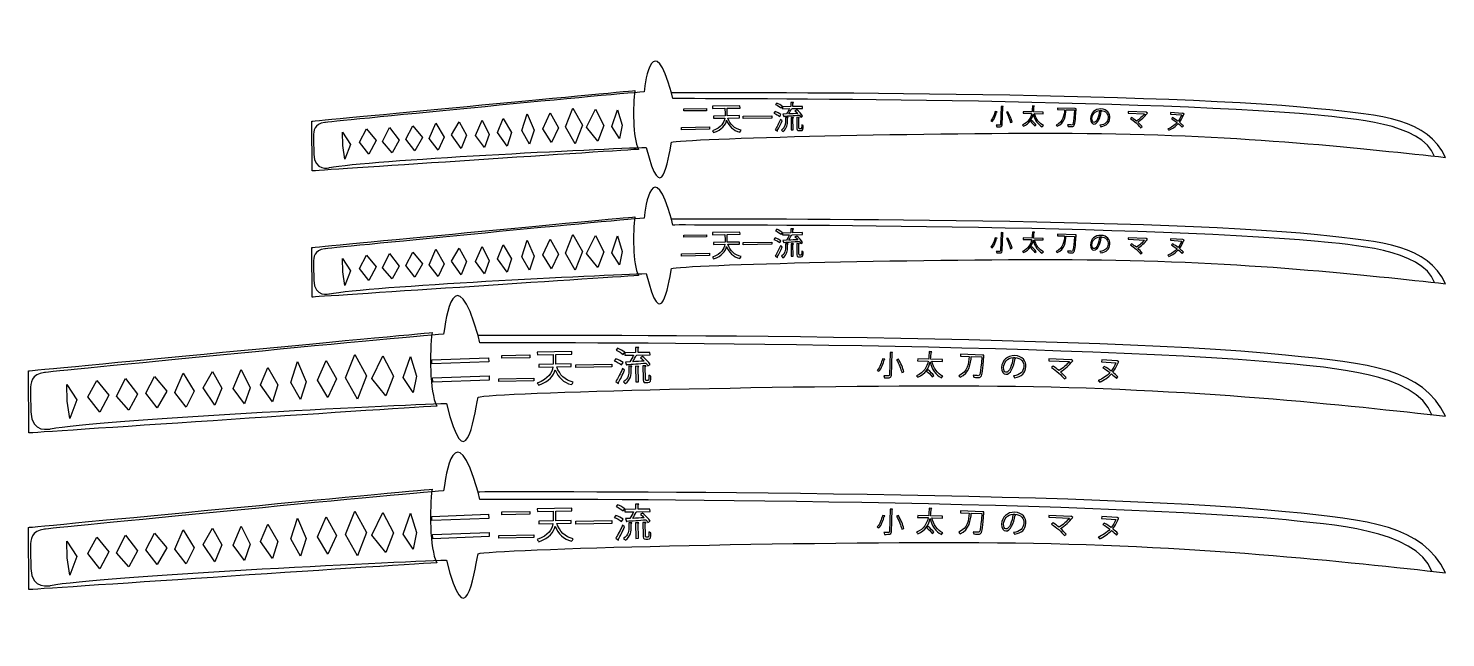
# Model space of a CAD drawing. Extents: x -259 to 741, y -88 to 342.
import ezdxf

# ---------------------------------------------------------------- set-up
doc = ezdxf.new("R2010")
doc.units = 0
doc.header["$MEASUREMENT"] = 0
doc.layers.add('LAYER_1', color=7, linetype='CONTINUOUS')

# ---------------------------------------------------------------- blocks, each defined once
blk = doc.blocks.new('BLOCK_3')
at = {"layer": 'LAYER_1', "color": 5}
for points in [[(203.9, 196.3), (219.8, 196.6), (219.8, 195.1), (203.9, 194.8), (203.9, 196.3)], [(245.6, 191.1), (265.9, 191.5), (265.9, 189.9), (245.7, 189.5), (245.6, 191.1)], [(202.2, 183.2), (221.9, 183.5), (221.9, 182), (202.2, 181.6), (202.2, 183.2)]]:
    blk.add_lwpolyline(points, dxfattribs=at)
for points, knots in [([(269.3, 200.5), (270.7, 199.9), (272.4, 198.9), (273.3, 198.1), (273.3, 198.1), (272.4, 196.9), (272.4, 196.9), (271.6, 197.7), (269.9, 198.8), (268.4, 199.4), (268.4, 199.4), (269.3, 200.5), (269.3, 200.5)], [0, 0, 0, 0, 1, 1, 1, 2, 2, 2, 3, 3, 3, 4, 4, 4, 4]), ([(273.7, 192.6), (273.7, 192.6), (276.3, 192.7), (276.3, 192.7), (276.9, 193.8), (277.7, 195.3), (278.2, 196.5), (278.2, 196.5), (273.4, 196.5), (273.4, 196.5), (273.4, 196.5), (273.4, 197.8), (273.4, 197.8), (273.4, 197.8), (279.4, 197.9), (279.4, 197.9), (279.4, 197.9), (279.3, 200.8), (279.3, 200.8), (279.3, 200.8), (281.2, 200.8), (281.2, 200.8), (281.2, 200.6), (281.1, 200.5), (280.8, 200.5), (280.8, 200.5), (280.8, 197.9), (280.8, 197.9), (280.8, 197.9), (287.6, 198.1), (287.6, 198.1), (287.6, 198.1), (287.6, 196.7), (287.6, 196.7), (287.6, 196.7), (280.2, 196.6), (280.2, 196.6), (280.1, 196.4), (280, 196.4), (279.7, 196.4), (279.2, 195.3), (278.5, 193.9), (277.8, 192.8), (279.8, 192.9), (282.1, 193), (284.3, 193.1), (283.6, 193.8), (282.9, 194.5), (282.2, 195.1), (282.2, 195.1), (283.4, 195.7), (283.4, 195.7), (285, 194.4), (286.8, 192.5), (287.6, 191.2), (287.6, 191.2), (286.4, 190.5), (286.4, 190.5), (286.2, 190.9), (285.8, 191.4), (285.3, 192), (281.4, 191.7), (277.2, 191.4), (274.6, 191.2), (274.6, 191.1), (274.5, 191), (274.3, 190.9), (274.3, 190.9), (273.7, 192.6), (273.7, 192.6)], [0, 0, 0, 0, 1, 1, 1, 2, 2, 2, 3, 3, 3, 4, 4, 4, 5, 5, 5, 6, 6, 6, 7, 7, 7, 8, 8, 8, 9, 9, 9, 10, 10, 10, 11, 11, 11, 12, 12, 12, 13, 13, 13, 14, 14, 14, 15, 15, 15, 16, 16, 16, 17, 17, 17, 18, 18, 18, 19, 19, 19, 20, 20, 20, 21, 21, 21, 22, 22, 22, 23, 23, 23, 23]), ([(243, 190), (243, 190), (234.9, 189.9), (234.9, 189.9), (236.5, 185.4), (239.4, 182.3), (244.3, 181.2), (243.9, 180.9), (243.5, 180.3), (243.3, 179.8), (238.6, 181.1), (235.7, 183.9), (234, 188.3), (233.2, 185), (230.8, 181.8), (224.8, 179.5), (224.6, 179.9), (224.2, 180.5), (223.9, 180.8), (230.3, 183.2), (232.2, 186.5), (232.7, 189.9), (232.7, 189.9), (224.8, 189.7), (224.8, 189.7), (224.8, 189.7), (224.8, 191.2), (224.8, 191.2), (224.8, 191.2), (232.9, 191.4), (232.9, 191.4), (232.9, 191.8), (232.9, 192.3), (232.9, 192.7), (232.9, 192.7), (232.8, 196.8), (232.8, 196.8), (232.8, 196.8), (224, 196.6), (224, 196.6), (224, 196.6), (224, 198.1), (224, 198.1), (224, 198.1), (243.4, 198.5), (243.4, 198.5), (243.4, 198.5), (243.5, 197), (243.5, 197), (243.5, 197), (234.4, 196.8), (234.4, 196.8), (234.4, 196.8), (234.4, 192.8), (234.4, 192.8), (234.4, 192.3), (234.4, 191.9), (234.4, 191.4), (234.4, 191.4), (243, 191.5), (243, 191.5), (243, 191.5), (243, 190), (243, 190)], [0, 0, 0, 0, 1, 1, 1, 2, 2, 2, 3, 3, 3, 4, 4, 4, 5, 5, 5, 6, 6, 6, 7, 7, 7, 8, 8, 8, 9, 9, 9, 10, 10, 10, 11, 11, 11, 12, 12, 12, 13, 13, 13, 14, 14, 14, 15, 15, 15, 16, 16, 16, 17, 17, 17, 18, 18, 18, 19, 19, 19, 20, 20, 20, 21, 21, 21, 21]), ([(268.2, 194.5), (269.6, 194), (271.4, 193), (272.3, 192.3), (272.3, 192.3), (271.5, 191.1), (271.5, 191.1), (270.6, 191.8), (268.8, 192.8), (267.4, 193.3), (267.4, 193.3), (268.2, 194.5), (268.2, 194.5)], [0, 0, 0, 0, 1, 1, 1, 2, 2, 2, 3, 3, 3, 4, 4, 4, 4]), ([(276.9, 188), (277, 185.5), (276.7, 182.6), (273.7, 180.4), (273.5, 180.8), (273, 181.2), (272.6, 181.4), (275.4, 183.3), (275.6, 185.9), (275.6, 188), (275.6, 188), (275.5, 190.3), (275.5, 190.3), (275.5, 190.3), (277.3, 190.2), (277.3, 190.2), (277.3, 190.1), (277.2, 190), (276.9, 189.9), (276.9, 189.9), (276.9, 188), (276.9, 188)], [0, 0, 0, 0, 1, 1, 1, 2, 2, 2, 3, 3, 3, 4, 4, 4, 5, 5, 5, 6, 6, 6, 7, 7, 7, 7]), ([(279.6, 181.4), (279.6, 181.4), (279.5, 190.3), (279.5, 190.3), (279.5, 190.3), (281.2, 190.2), (281.2, 190.2), (281.2, 190), (281.1, 189.9), (280.8, 189.9), (280.8, 189.9), (281, 181.5), (281, 181.5), (281, 181.5), (279.6, 181.4), (279.6, 181.4)], [0, 0, 0, 0, 1, 1, 1, 2, 2, 2, 3, 3, 3, 4, 4, 4, 5, 5, 5, 5]), ([(285, 183.1), (285, 182.3), (285, 182.2), (285.5, 182.2), (285.5, 182.2), (286.2, 182.2), (286.2, 182.2), (286.8, 182.2), (286.9, 182.4), (286.9, 182.9), (287, 183.3), (287, 184.1), (287, 185.2), (287.3, 184.9), (287.7, 184.7), (288.1, 184.6), (288, 182.1), (288, 181), (286.3, 181), (286.3, 181), (285.2, 181), (285.2, 181), (283.6, 180.9), (283.6, 182), (283.6, 183.2), (283.6, 183.2), (283.5, 190.5), (283.5, 190.5), (283.5, 190.5), (285.3, 190.4), (285.3, 190.4), (285.3, 190.2), (285.2, 190.1), (284.9, 190.1), (284.9, 190.1), (285, 183.1), (285, 183.1)], [0, 0, 0, 0, 1, 1, 1, 2, 2, 2, 3, 3, 3, 4, 4, 4, 5, 5, 5, 6, 6, 6, 7, 7, 7, 8, 8, 8, 9, 9, 9, 10, 10, 10, 11, 11, 11, 12, 12, 12, 12]), ([(268.2, 181.6), (269.4, 183.3), (270.9, 186.3), (272.1, 188.9), (272.1, 188.9), (273.2, 188), (273.2, 188), (272.2, 185.6), (270.8, 182.8), (269.7, 181.1), (269.8, 181), (269.8, 180.9), (269.8, 180.8), (269.8, 180.7), (269.8, 180.6), (269.8, 180.5), (269.8, 180.5), (268.2, 181.6), (268.2, 181.6)], [0, 0, 0, 0, 1, 1, 1, 2, 2, 2, 3, 3, 3, 4, 4, 4, 5, 5, 5, 6, 6, 6, 6])]:
    blk.add_open_spline(points, degree=3, knots=knots, dxfattribs=at)
blk = doc.blocks.new('BLOCK_4')
at = {"layer": 'LAYER_1', "color": 5}
for points, knots in [([(424.8, 194.2), (424.8, 194), (424.6, 194), (424.4, 194), (423.9, 191.9), (422.9, 189.1), (421.4, 187.3), (421.1, 187.5), (420.7, 187.8), (420.4, 187.9), (421.9, 189.6), (422.9, 192.3), (423.4, 194.5), (423.4, 194.5), (424.8, 194.2), (424.8, 194.2)], [0, 0, 0, 0, 1, 1, 1, 2, 2, 2, 3, 3, 3, 4, 4, 4, 5, 5, 5, 5]), ([(427.7, 198.1), (427.7, 198.1), (429.1, 198), (429.1, 198), (429.1, 197.9), (429, 197.8), (428.8, 197.8), (428.8, 197.8), (428.4, 185.2), (428.4, 185.2), (428.4, 184.4), (428.1, 184), (427.6, 183.9), (427, 183.7), (426, 183.7), (424.6, 183.8), (424.5, 184.1), (424.3, 184.6), (424.1, 184.9), (424.9, 184.9), (425.5, 184.8), (426, 184.8), (427.1, 184.8), (427.3, 184.8), (427.3, 185.2), (427.3, 185.2), (427.7, 198.1), (427.7, 198.1)], [0, 0, 0, 0, 1, 1, 1, 2, 2, 2, 3, 3, 3, 4, 4, 4, 5, 5, 5, 6, 6, 6, 7, 7, 7, 8, 8, 8, 9, 9, 9, 9]), ([(434.3, 186.7), (433.9, 188.6), (432.7, 191.6), (431.4, 193.9), (431.4, 193.9), (432.4, 194.3), (432.4, 194.3), (433.8, 192), (435.1, 189), (435.4, 187.1), (435.4, 187.1), (434.3, 186.7), (434.3, 186.7)], [0, 0, 0, 0, 1, 1, 1, 2, 2, 2, 3, 3, 3, 4, 4, 4, 4]), ([(457.3, 193), (457.3, 193), (451.3, 193.1), (451.3, 193.1), (452.3, 189.2), (454.3, 186.1), (457.5, 184.6), (457.2, 184.4), (456.9, 184), (456.7, 183.7), (453.4, 185.3), (451.4, 188.6), (450.3, 192.7), (449.5, 189.4), (447.8, 185.9), (443.4, 184), (443.3, 184.3), (442.9, 184.7), (442.7, 184.9), (446.9, 186.6), (448.6, 189.9), (449.2, 193.2), (449.2, 193.2), (443.2, 193.3), (443.2, 193.3), (443.2, 193.3), (443.3, 194.4), (443.3, 194.4), (443.3, 194.4), (449.4, 194.2), (449.4, 194.2), (449.7, 195.8), (449.7, 197.3), (449.7, 198.5), (449.7, 198.5), (451.2, 198.4), (451.2, 198.4), (451.2, 198.3), (451.1, 198.2), (450.9, 198.1), (450.8, 197), (450.8, 195.7), (450.5, 194.2), (450.5, 194.2), (457.3, 194), (457.3, 194), (457.3, 194), (457.3, 193), (457.3, 193)], [0, 0, 0, 0, 1, 1, 1, 2, 2, 2, 3, 3, 3, 4, 4, 4, 5, 5, 5, 6, 6, 6, 7, 7, 7, 8, 8, 8, 9, 9, 9, 10, 10, 10, 11, 11, 11, 12, 12, 12, 13, 13, 13, 14, 14, 14, 15, 15, 15, 16, 16, 16, 16]), ([(480, 196.6), (480, 196.6), (480.6, 196.5), (480.6, 196.5), (480.6, 196.4), (480.6, 196.2), (480.6, 196.1), (480.1, 188), (479.7, 185.3), (479, 184.5), (478.5, 183.9), (478, 183.8), (476.8, 183.9), (476.2, 183.9), (475.6, 183.9), (474.9, 184), (474.9, 184.3), (474.8, 184.8), (474.6, 185.1), (475.8, 185), (476.9, 184.9), (477.4, 184.9), (478.4, 184.9), (478.8, 185.6), (479.5, 195.5), (479.5, 195.5), (473.5, 195.7), (473.5, 195.7), (473.2, 191.8), (472.6, 186.4), (467.2, 184), (467, 184.3), (466.7, 184.7), (466.4, 184.9), (471.5, 187), (472.1, 191.9), (472.4, 195.8), (472.4, 195.8), (467.4, 195.9), (467.4, 195.9), (467.4, 195.9), (467.5, 197), (467.5, 197), (467.5, 197), (479.8, 196.5), (479.8, 196.5), (479.8, 196.5), (480, 196.6), (480, 196.6)], [0, 0, 0, 0, 1, 1, 1, 2, 2, 2, 3, 3, 3, 4, 4, 4, 5, 5, 5, 6, 6, 6, 7, 7, 7, 8, 8, 8, 9, 9, 9, 10, 10, 10, 11, 11, 11, 12, 12, 12, 13, 13, 13, 14, 14, 14, 15, 15, 15, 16, 16, 16, 16]), ([(498.7, 194.9), (498.6, 194.7), (498.5, 194.6), (498.3, 194.6), (497.5, 189.8), (495.6, 185.6), (493, 185.7), (491.7, 185.7), (490.6, 187.1), (490.7, 189.6), (490.8, 193.4), (493.9, 196.4), (498.1, 196.2), (502.6, 196), (504.5, 193.1), (504.3, 190), (504.2, 186.2), (501.9, 184.5), (498, 183.8), (497.9, 184.1), (497.7, 184.5), (497.4, 184.8), (501.1, 185.3), (503, 187), (503.2, 190), (503.3, 192.6), (501.7, 195), (498, 195.2), (497.9, 195.2), (497.7, 195.2), (497.6, 195.2), (497.6, 195.2), (498.7, 194.9), (498.7, 194.9)], [0, 0, 0, 0, 1, 1, 1, 2, 2, 2, 3, 3, 3, 4, 4, 4, 5, 5, 5, 6, 6, 6, 7, 7, 7, 8, 8, 8, 9, 9, 9, 10, 10, 10, 11, 11, 11, 11]), ([(497.2, 195.1), (494, 194.9), (491.9, 192.4), (491.7, 189.6), (491.7, 187.9), (492.3, 186.8), (493.1, 186.8), (495, 186.7), (496.6, 190.8), (497.2, 195.1)], [0, 0, 0, 0, 1, 1, 1, 2, 2, 2, 3, 3, 3, 3]), ([(530.9, 193.3), (530.8, 193.2), (530.7, 193.1), (530.6, 193.1), (529, 190.9), (526.5, 188.7), (524, 187.1), (525.1, 186), (526.3, 184.8), (527.1, 183.8), (527.1, 183.8), (526.1, 183.1), (526.1, 183.1), (524.5, 185.1), (521.5, 187.8), (518.9, 189.5), (518.9, 189.5), (519.7, 190.3), (519.7, 190.3), (520.8, 189.6), (522, 188.7), (523.1, 187.8), (525.3, 189.2), (527.6, 191.1), (528.9, 192.9), (528.9, 192.9), (517.3, 193.4), (517.3, 193.4), (517.3, 193.4), (517.4, 194.5), (517.4, 194.5), (517.4, 194.5), (529.8, 193.9), (529.8, 193.9), (529.8, 193.9), (530, 194), (530, 194), (530, 194), (530.9, 193.3), (530.9, 193.3)], [0, 0, 0, 0, 1, 1, 1, 2, 2, 2, 3, 3, 3, 4, 4, 4, 5, 5, 5, 6, 6, 6, 7, 7, 7, 8, 8, 8, 9, 9, 9, 10, 10, 10, 11, 11, 11, 12, 12, 12, 13, 13, 13, 13]), ([(547.1, 193.8), (547.1, 193.8), (555.7, 193.2), (555.7, 193.2), (555.7, 193.2), (555.9, 193.3), (555.9, 193.3), (555.9, 193.3), (556.8, 192.8), (556.8, 192.8), (556.8, 192.7), (556.7, 192.6), (556.6, 192.6), (555.8, 190.5), (554.7, 188.5), (553.4, 186.9), (554.6, 186), (555.6, 185.1), (556.3, 184.3), (556.3, 184.3), (555.5, 183.4), (555.5, 183.4), (554.7, 184.2), (553.8, 185.1), (552.6, 186), (550.8, 183.9), (548.5, 182.3), (546, 181.3), (545.8, 181.6), (545.5, 181.9), (545.3, 182.2), (547.7, 183.1), (550, 184.7), (551.8, 186.7), (550.5, 187.6), (549.2, 188.6), (547.8, 189.4), (547.8, 189.4), (548.6, 190.2), (548.6, 190.2), (549.9, 189.4), (551.3, 188.5), (552.5, 187.6), (553.5, 188.9), (554.4, 190.4), (555.1, 192.2), (555.1, 192.2), (547.1, 192.7), (547.1, 192.7), (547.1, 192.7), (547.1, 193.8), (547.1, 193.8)], [0, 0, 0, 0, 1, 1, 1, 2, 2, 2, 3, 3, 3, 4, 4, 4, 5, 5, 5, 6, 6, 6, 7, 7, 7, 8, 8, 8, 9, 9, 9, 10, 10, 10, 11, 11, 11, 12, 12, 12, 13, 13, 13, 14, 14, 14, 15, 15, 15, 16, 16, 16, 17, 17, 17, 17]), ([(451.4, 184.2), (450.8, 185.1), (449.4, 186.5), (448.3, 187.6), (448.3, 187.6), (449.2, 188.2), (449.2, 188.2), (450.3, 187.2), (451.7, 185.8), (452.4, 184.9), (452.4, 184.9), (451.4, 184.2), (451.4, 184.2)], [0, 0, 0, 0, 1, 1, 1, 2, 2, 2, 3, 3, 3, 4, 4, 4, 4])]:
    blk.add_open_spline(points, degree=3, knots=knots, dxfattribs=at)
blk = doc.blocks.new('BLOCK_5')
at = {"layer": 'LAYER_1', "color": 5}
for points in [[(203.9, 285.5), (219.8, 285.8), (219.8, 284.2), (203.9, 284), (203.9, 285.5)], [(245.6, 280.3), (265.9, 280.6), (265.9, 279), (245.7, 278.7), (245.6, 280.3)], [(202.2, 272.3), (221.9, 272.7), (221.9, 271.1), (202.2, 270.8), (202.2, 272.3)]]:
    blk.add_lwpolyline(points, dxfattribs=at)
for points, knots in [([(243, 279.2), (243, 279.2), (234.9, 279), (234.9, 279), (236.5, 274.5), (239.4, 271.5), (244.3, 270.4), (243.9, 270), (243.5, 269.4), (243.3, 269), (238.6, 270.2), (235.7, 273.1), (234, 277.4), (233.2, 274.1), (230.8, 270.9), (224.8, 268.7), (224.6, 269), (224.2, 269.6), (223.9, 269.9), (230.3, 272.3), (232.2, 275.7), (232.7, 279), (232.7, 279), (224.8, 278.9), (224.8, 278.9), (224.8, 278.9), (224.8, 280.4), (224.8, 280.4), (224.8, 280.4), (232.9, 280.5), (232.9, 280.5), (232.9, 281), (232.9, 281.4), (232.9, 281.9), (232.9, 281.9), (232.8, 285.9), (232.8, 285.9), (232.8, 285.9), (224, 285.8), (224, 285.8), (224, 285.8), (224, 287.3), (224, 287.3), (224, 287.3), (243.4, 287.6), (243.4, 287.6), (243.4, 287.6), (243.5, 286.1), (243.5, 286.1), (243.5, 286.1), (234.4, 285.9), (234.4, 285.9), (234.4, 285.9), (234.4, 281.9), (234.4, 281.9), (234.4, 281.5), (234.4, 281), (234.4, 280.5), (234.4, 280.5), (243, 280.7), (243, 280.7), (243, 280.7), (243, 279.2), (243, 279.2)], [0, 0, 0, 0, 1, 1, 1, 2, 2, 2, 3, 3, 3, 4, 4, 4, 5, 5, 5, 6, 6, 6, 7, 7, 7, 8, 8, 8, 9, 9, 9, 10, 10, 10, 11, 11, 11, 12, 12, 12, 13, 13, 13, 14, 14, 14, 15, 15, 15, 16, 16, 16, 17, 17, 17, 18, 18, 18, 19, 19, 19, 20, 20, 20, 21, 21, 21, 21]), ([(268.2, 283.6), (269.6, 283.1), (271.4, 282.2), (272.3, 281.4), (272.3, 281.4), (271.5, 280.2), (271.5, 280.2), (270.6, 280.9), (268.8, 281.9), (267.4, 282.5), (267.4, 282.5), (268.2, 283.6), (268.2, 283.6)], [0, 0, 0, 0, 1, 1, 1, 2, 2, 2, 3, 3, 3, 4, 4, 4, 4]), ([(269.3, 289.6), (270.7, 289), (272.4, 288.1), (273.3, 287.3), (273.3, 287.3), (272.4, 286.1), (272.4, 286.1), (271.6, 286.9), (269.9, 287.9), (268.4, 288.5), (268.4, 288.5), (269.3, 289.6), (269.3, 289.6)], [0, 0, 0, 0, 1, 1, 1, 2, 2, 2, 3, 3, 3, 4, 4, 4, 4]), ([(273.7, 281.7), (273.7, 281.7), (276.3, 281.9), (276.3, 281.9), (276.9, 282.9), (277.7, 284.4), (278.2, 285.7), (278.2, 285.7), (273.4, 285.6), (273.4, 285.6), (273.4, 285.6), (273.4, 286.9), (273.4, 286.9), (273.4, 286.9), (279.4, 287.1), (279.4, 287.1), (279.4, 287.1), (279.3, 290), (279.3, 290), (279.3, 290), (281.2, 289.9), (281.2, 289.9), (281.2, 289.7), (281.1, 289.6), (280.8, 289.6), (280.8, 289.6), (280.8, 287.1), (280.8, 287.1), (280.8, 287.1), (287.6, 287.2), (287.6, 287.2), (287.6, 287.2), (287.6, 285.8), (287.6, 285.8), (287.6, 285.8), (280.2, 285.7), (280.2, 285.7), (280.1, 285.6), (280, 285.5), (279.7, 285.5), (279.2, 284.5), (278.5, 283.1), (277.8, 281.9), (279.8, 282), (282.1, 282.2), (284.3, 282.3), (283.6, 282.9), (282.9, 283.6), (282.2, 284.2), (282.2, 284.2), (283.4, 284.8), (283.4, 284.8), (285, 283.6), (286.8, 281.7), (287.6, 280.4), (287.6, 280.4), (286.4, 279.6), (286.4, 279.6), (286.2, 280.1), (285.8, 280.6), (285.3, 281.1), (281.4, 280.8), (277.2, 280.5), (274.6, 280.4), (274.6, 280.2), (274.5, 280.1), (274.3, 280.1), (274.3, 280.1), (273.7, 281.7), (273.7, 281.7)], [0, 0, 0, 0, 1, 1, 1, 2, 2, 2, 3, 3, 3, 4, 4, 4, 5, 5, 5, 6, 6, 6, 7, 7, 7, 8, 8, 8, 9, 9, 9, 10, 10, 10, 11, 11, 11, 12, 12, 12, 13, 13, 13, 14, 14, 14, 15, 15, 15, 16, 16, 16, 17, 17, 17, 18, 18, 18, 19, 19, 19, 20, 20, 20, 21, 21, 21, 22, 22, 22, 23, 23, 23, 23]), ([(268.2, 270.7), (269.4, 272.5), (270.9, 275.5), (272.1, 278), (272.1, 278), (273.2, 277.1), (273.2, 277.1), (272.2, 274.8), (270.8, 272), (269.7, 270.2), (269.8, 270.1), (269.8, 270), (269.8, 269.9), (269.8, 269.8), (269.8, 269.7), (269.8, 269.7), (269.8, 269.7), (268.2, 270.7), (268.2, 270.7)], [0, 0, 0, 0, 1, 1, 1, 2, 2, 2, 3, 3, 3, 4, 4, 4, 5, 5, 5, 6, 6, 6, 6]), ([(276.9, 277.1), (277, 274.6), (276.7, 271.8), (273.7, 269.6), (273.5, 269.9), (273, 270.3), (272.6, 270.5), (275.4, 272.5), (275.6, 275), (275.6, 277.1), (275.6, 277.1), (275.5, 279.5), (275.5, 279.5), (275.5, 279.5), (277.3, 279.4), (277.3, 279.4), (277.3, 279.2), (277.2, 279.1), (276.9, 279.1), (276.9, 279.1), (276.9, 277.1), (276.9, 277.1)], [0, 0, 0, 0, 1, 1, 1, 2, 2, 2, 3, 3, 3, 4, 4, 4, 5, 5, 5, 6, 6, 6, 7, 7, 7, 7]), ([(279.6, 270.6), (279.6, 270.6), (279.5, 279.4), (279.5, 279.4), (279.5, 279.4), (281.2, 279.3), (281.2, 279.3), (281.2, 279.2), (281.1, 279.1), (280.8, 279), (280.8, 279), (281, 270.6), (281, 270.6), (281, 270.6), (279.6, 270.6), (279.6, 270.6)], [0, 0, 0, 0, 1, 1, 1, 2, 2, 2, 3, 3, 3, 4, 4, 4, 5, 5, 5, 5]), ([(285, 272.2), (285, 271.4), (285, 271.3), (285.5, 271.3), (285.5, 271.3), (286.2, 271.3), (286.2, 271.3), (286.8, 271.3), (286.9, 271.5), (286.9, 272), (287, 272.4), (287, 273.2), (287, 274.3), (287.3, 274.1), (287.7, 273.9), (288.1, 273.8), (288, 271.2), (288, 270.1), (286.3, 270.1), (286.3, 270.1), (285.2, 270.1), (285.2, 270.1), (283.6, 270.1), (283.6, 271.1), (283.6, 272.3), (283.6, 272.3), (283.5, 279.6), (283.5, 279.6), (283.5, 279.6), (285.3, 279.5), (285.3, 279.5), (285.3, 279.4), (285.2, 279.2), (284.9, 279.2), (284.9, 279.2), (285, 272.2), (285, 272.2)], [0, 0, 0, 0, 1, 1, 1, 2, 2, 2, 3, 3, 3, 4, 4, 4, 5, 5, 5, 6, 6, 6, 7, 7, 7, 8, 8, 8, 9, 9, 9, 10, 10, 10, 11, 11, 11, 12, 12, 12, 12])]:
    blk.add_open_spline(points, degree=3, knots=knots, dxfattribs=at)
blk = doc.blocks.new('BLOCK_6')
at = {"layer": 'LAYER_1', "color": 5}
for points, knots in [([(424.8, 283.3), (424.8, 283.2), (424.6, 283.1), (424.4, 283.1), (423.9, 281.1), (422.9, 278.2), (421.4, 276.5), (421.1, 276.7), (420.7, 276.9), (420.4, 277.1), (421.9, 278.7), (422.9, 281.5), (423.4, 283.6), (423.4, 283.6), (424.8, 283.3), (424.8, 283.3)], [0, 0, 0, 0, 1, 1, 1, 2, 2, 2, 3, 3, 3, 4, 4, 4, 5, 5, 5, 5]), ([(427.7, 287.2), (427.7, 287.2), (429.1, 287.1), (429.1, 287.1), (429.1, 287), (429, 286.9), (428.8, 286.9), (428.8, 286.9), (428.4, 274.3), (428.4, 274.3), (428.4, 273.5), (428.1, 273.2), (427.6, 273), (427, 272.8), (426, 272.8), (424.6, 272.9), (424.5, 273.2), (424.3, 273.7), (424.1, 274), (424.9, 274), (425.5, 274), (426, 273.9), (427.1, 273.9), (427.3, 273.9), (427.3, 274.3), (427.3, 274.3), (427.7, 287.2), (427.7, 287.2)], [0, 0, 0, 0, 1, 1, 1, 2, 2, 2, 3, 3, 3, 4, 4, 4, 5, 5, 5, 6, 6, 6, 7, 7, 7, 8, 8, 8, 9, 9, 9, 9]), ([(434.3, 275.8), (433.9, 277.7), (432.7, 280.8), (431.4, 283.1), (431.4, 283.1), (432.4, 283.4), (432.4, 283.4), (433.8, 281.1), (435.1, 278.2), (435.4, 276.2), (435.4, 276.2), (434.3, 275.8), (434.3, 275.8)], [0, 0, 0, 0, 1, 1, 1, 2, 2, 2, 3, 3, 3, 4, 4, 4, 4]), ([(457.3, 282.1), (457.3, 282.1), (451.3, 282.2), (451.3, 282.2), (452.3, 278.4), (454.3, 275.2), (457.5, 273.8), (457.2, 273.5), (456.9, 273.1), (456.7, 272.8), (453.4, 274.5), (451.4, 277.7), (450.3, 281.8), (449.5, 278.5), (447.8, 275), (443.4, 273.2), (443.3, 273.5), (442.9, 273.8), (442.7, 274.1), (446.9, 275.8), (448.6, 279.1), (449.2, 282.3), (449.2, 282.3), (443.2, 282.5), (443.2, 282.5), (443.2, 282.5), (443.3, 283.5), (443.3, 283.5), (443.3, 283.5), (449.4, 283.4), (449.4, 283.4), (449.7, 285), (449.7, 286.4), (449.7, 287.7), (449.7, 287.7), (451.2, 287.5), (451.2, 287.5), (451.2, 287.4), (451.1, 287.3), (450.9, 287.3), (450.8, 286.2), (450.8, 284.8), (450.5, 283.4), (450.5, 283.4), (457.3, 283.2), (457.3, 283.2), (457.3, 283.2), (457.3, 282.1), (457.3, 282.1)], [0, 0, 0, 0, 1, 1, 1, 2, 2, 2, 3, 3, 3, 4, 4, 4, 5, 5, 5, 6, 6, 6, 7, 7, 7, 8, 8, 8, 9, 9, 9, 10, 10, 10, 11, 11, 11, 12, 12, 12, 13, 13, 13, 14, 14, 14, 15, 15, 15, 16, 16, 16, 16]), ([(480, 285.7), (480, 285.7), (480.6, 285.6), (480.6, 285.6), (480.6, 285.5), (480.6, 285.4), (480.6, 285.3), (480.1, 277.1), (479.7, 274.4), (479, 273.6), (478.5, 273), (478, 273), (476.8, 273), (476.2, 273), (475.6, 273.1), (474.9, 273.1), (474.9, 273.5), (474.8, 273.9), (474.6, 274.3), (475.8, 274.1), (476.9, 274.1), (477.4, 274.1), (478.4, 274), (478.8, 274.8), (479.5, 284.7), (479.5, 284.7), (473.5, 284.9), (473.5, 284.9), (473.2, 280.9), (472.6, 275.5), (467.2, 273.2), (467, 273.5), (466.7, 273.8), (466.4, 274.1), (471.5, 276.2), (472.1, 281.1), (472.4, 284.9), (472.4, 284.9), (467.4, 285.1), (467.4, 285.1), (467.4, 285.1), (467.5, 286.1), (467.5, 286.1), (467.5, 286.1), (479.8, 285.7), (479.8, 285.7), (479.8, 285.7), (480, 285.7), (480, 285.7)], [0, 0, 0, 0, 1, 1, 1, 2, 2, 2, 3, 3, 3, 4, 4, 4, 5, 5, 5, 6, 6, 6, 7, 7, 7, 8, 8, 8, 9, 9, 9, 10, 10, 10, 11, 11, 11, 12, 12, 12, 13, 13, 13, 14, 14, 14, 15, 15, 15, 16, 16, 16, 16]), ([(498.7, 284), (498.6, 283.9), (498.5, 283.8), (498.3, 283.8), (497.5, 278.9), (495.6, 274.7), (493, 274.8), (491.7, 274.9), (490.6, 276.3), (490.7, 278.7), (490.8, 282.5), (493.9, 285.6), (498.1, 285.4), (502.6, 285.2), (504.5, 282.2), (504.3, 279.1), (504.2, 275.4), (501.9, 273.7), (498, 272.9), (497.9, 273.2), (497.7, 273.6), (497.4, 273.9), (501.1, 274.5), (503, 276.1), (503.2, 279.1), (503.3, 281.7), (501.7, 284.2), (498, 284.3), (497.9, 284.3), (497.7, 284.3), (497.6, 284.3), (497.6, 284.3), (498.7, 284), (498.7, 284)], [0, 0, 0, 0, 1, 1, 1, 2, 2, 2, 3, 3, 3, 4, 4, 4, 5, 5, 5, 6, 6, 6, 7, 7, 7, 8, 8, 8, 9, 9, 9, 10, 10, 10, 11, 11, 11, 11]), ([(497.2, 284.3), (494, 284), (491.9, 281.5), (491.7, 278.7), (491.7, 277), (492.3, 276), (493.1, 275.9), (495, 275.8), (496.6, 280), (497.2, 284.3)], [0, 0, 0, 0, 1, 1, 1, 2, 2, 2, 3, 3, 3, 3]), ([(530.9, 282.4), (530.8, 282.3), (530.7, 282.3), (530.6, 282.3), (529, 280.1), (526.5, 277.8), (524, 276.2), (525.1, 275.2), (526.3, 273.9), (527.1, 273), (527.1, 273), (526.1, 272.2), (526.1, 272.2), (524.5, 274.2), (521.5, 276.9), (518.9, 278.6), (518.9, 278.6), (519.7, 279.4), (519.7, 279.4), (520.8, 278.7), (522, 277.8), (523.1, 276.9), (525.3, 278.3), (527.6, 280.3), (528.9, 282), (528.9, 282), (517.3, 282.5), (517.3, 282.5), (517.3, 282.5), (517.4, 283.6), (517.4, 283.6), (517.4, 283.6), (529.8, 283.1), (529.8, 283.1), (529.8, 283.1), (530, 283.2), (530, 283.2), (530, 283.2), (530.9, 282.4), (530.9, 282.4)], [0, 0, 0, 0, 1, 1, 1, 2, 2, 2, 3, 3, 3, 4, 4, 4, 5, 5, 5, 6, 6, 6, 7, 7, 7, 8, 8, 8, 9, 9, 9, 10, 10, 10, 11, 11, 11, 12, 12, 12, 13, 13, 13, 13]), ([(547.1, 282.9), (547.1, 282.9), (555.7, 282.3), (555.7, 282.3), (555.7, 282.3), (555.9, 282.5), (555.9, 282.5), (555.9, 282.5), (556.8, 281.9), (556.8, 281.9), (556.8, 281.8), (556.7, 281.8), (556.6, 281.7), (555.8, 279.6), (554.7, 277.6), (553.4, 276), (554.6, 275.1), (555.6, 274.2), (556.3, 273.4), (556.3, 273.4), (555.5, 272.5), (555.5, 272.5), (554.7, 273.3), (553.8, 274.2), (552.6, 275.1), (550.8, 273), (548.5, 271.5), (546, 270.4), (545.8, 270.7), (545.5, 271.1), (545.3, 271.3), (547.7, 272.3), (550, 273.8), (551.8, 275.8), (550.5, 276.8), (549.2, 277.7), (547.8, 278.5), (547.8, 278.5), (548.6, 279.3), (548.6, 279.3), (549.9, 278.5), (551.3, 277.6), (552.5, 276.7), (553.5, 278), (554.4, 279.5), (555.1, 281.3), (555.1, 281.3), (547.1, 281.8), (547.1, 281.8), (547.1, 281.8), (547.1, 282.9), (547.1, 282.9)], [0, 0, 0, 0, 1, 1, 1, 2, 2, 2, 3, 3, 3, 4, 4, 4, 5, 5, 5, 6, 6, 6, 7, 7, 7, 8, 8, 8, 9, 9, 9, 10, 10, 10, 11, 11, 11, 12, 12, 12, 13, 13, 13, 14, 14, 14, 15, 15, 15, 16, 16, 16, 17, 17, 17, 17]), ([(451.4, 273.4), (450.8, 274.3), (449.4, 275.7), (448.3, 276.7), (448.3, 276.7), (449.2, 277.3), (449.2, 277.3), (450.3, 276.3), (451.7, 275), (452.4, 274.1), (452.4, 274.1), (451.4, 273.4), (451.4, 273.4)], [0, 0, 0, 0, 1, 1, 1, 2, 2, 2, 3, 3, 3, 4, 4, 4, 4])]:
    blk.add_open_spline(points, degree=3, knots=knots, dxfattribs=at)
blk = doc.blocks.new('BLOCK_2')
at = {"layer": 'LAYER_1', "color": 5}
for points in [[(94.9, 260.6), (89.5, 270.3), (93.3, 282), (98.2, 270.5), (94.9, 260.6)], [(110.4, 261.7), (104.4, 271.5), (109.4, 282.7), (115.3, 272.2), (110.4, 261.7)], [(127.1, 260.7), (120.4, 272.8), (125.5, 286), (132.2, 273.9), (127.1, 260.7)], [(143.1, 262.6), (135.2, 272.5), (141.4, 285.3), (147.3, 273.7), (143.1, 262.6)], [(158.5, 264.6), (152.9, 273.1), (157.1, 284.9), (160.3, 273.9), (158.5, 264.6)], [(-18.4, 253.4), (-25.1, 262), (-20, 271.4), (-13.2, 263.1), (-18.4, 253.4)], [(-1.9, 254.5), (-8.9, 262.5), (-3.9, 272.4), (3, 263.5), (-1.9, 254.5)], [(14.1, 255.9), (7.6, 264.1), (12.5, 273.5), (19.5, 265.2), (14.1, 255.9)], [(30.4, 256.3), (24, 264.6), (28.7, 275.5), (34.8, 265.4), (30.4, 256.3)], [(46.6, 257.4), (39.9, 267.1), (45.3, 276.3), (50.5, 266.9), (46.6, 257.4)], [(63.2, 258.1), (56.8, 266.8), (61.4, 277.4), (66.5, 267.3), (63.2, 258.1)], [(79.1, 259.2), (72.3, 268.8), (76.4, 278.7), (82.2, 268.8), (79.1, 259.2)], [(-35.3, 249.9), (-36.7, 259.7), (-37, 269.1), (-31.3, 260.3), (-35.3, 249.9)], [(94.9, 171.5), (89.5, 181.1), (93.3, 192.9), (98.2, 181.4), (94.9, 171.5)], [(110.4, 172.5), (104.4, 182.4), (109.4, 193.5), (115.3, 183), (110.4, 172.5)], [(127.1, 171.6), (120.4, 183.7), (125.5, 196.9), (132.2, 184.8), (127.1, 171.6)], [(143.1, 173.4), (135.2, 183.4), (141.4, 196.1), (147.3, 184.6), (143.1, 173.4)], [(158.5, 175.4), (152.9, 183.9), (157.1, 195.8), (160.3, 184.7), (158.5, 175.4)], [(-18.4, 164.3), (-25.1, 172.9), (-20, 182.3), (-13.2, 173.9), (-18.4, 164.3)], [(-1.9, 165.4), (-8.9, 173.3), (-3.9, 183.3), (3, 174.4), (-1.9, 165.4)], [(14.1, 166.7), (7.6, 175), (12.5, 184.4), (19.5, 176.1), (14.1, 166.7)], [(30.4, 167.2), (24, 175.4), (28.7, 186.4), (34.8, 176.2), (30.4, 167.2)], [(46.6, 168.3), (39.9, 178), (45.3, 187.2), (50.5, 177.8), (46.6, 168.3)], [(63.2, 169), (56.8, 177.7), (61.4, 188.3), (66.5, 178.1), (63.2, 169)], [(79.1, 170.1), (72.3, 179.7), (76.4, 189.5), (82.2, 179.7), (79.1, 170.1)], [(-35.3, 160.8), (-36.7, 170.5), (-37, 179.9), (-31.3, 171.2), (-35.3, 160.8)]]:
    blk.add_lwpolyline(points, dxfattribs=at)
at = {"layer": 'LAYER_1', "color": 3}
for points in [[(741.3, 251.2), (687.9, 257), (598.3, 267.3), (488.3, 268.2), (378.4, 269.1), (202.3, 264.6), (195.2, 261.9), (192.5, 249.4), (188, 214.5), (177.3, 258.3), (146.9, 257.4), (-19.4, 249.4), (-46.2, 244), (-46.2, 244), (-57.1, 241.1), (-57.3, 253.6), (-57.5, 266.2), (-57.4, 261.8), (-57.5, 266.2), (-57.6, 269.8), (-56.9, 274.9), (-49.6, 275.9), (-49.6, 275.9), (150.3, 295.8), (175.7, 297.4), (176.7, 306.1), (182.1, 342.3), (195.2, 296.8), (195.2, 296.8), (528.6, 298.2), (650.9, 285.6), (698.8, 280.8), (727.8, 278.3), (741.3, 251.2)], [(741.3, 162), (687.9, 167.9), (598.3, 178.1), (488.3, 179), (378.4, 179.9), (202.3, 175.4), (195.2, 172.8), (192.5, 160.3), (188, 125.4), (177.3, 169.2), (146.9, 168.3), (-19.4, 160.3), (-46.2, 154.9), (-46.2, 154.9), (-57.1, 152), (-57.3, 164.5), (-57.5, 177), (-57.4, 172.6), (-57.5, 177), (-57.6, 180.7), (-56.9, 185.7), (-49.6, 186.7), (-49.6, 186.7), (150.3, 206.6), (175.7, 208.3), (176.7, 217), (182.1, 253.2), (195.2, 207.6), (195.2, 207.6), (528.6, 209), (650.9, 196.5), (698.8, 191.6), (727.8, 189.1), (741.3, 162)]]:
    blk.add_open_spline(points, degree=3, knots=[0, 0, 0, 0, 1, 1, 1, 2, 2, 2, 3, 3, 3, 4, 4, 4, 5, 5, 5, 6, 6, 6, 7, 7, 7, 8, 8, 8, 9, 9, 9, 10, 10, 10, 11, 11, 11, 11], dxfattribs=at)
at = {"layer": 'LAYER_1', "color": 5}
for points in [[(-58.7, 276.8), (-58.7, 276.8), (-58.4, 241.7), (-58.4, 241.7), (-58.4, 241.7), (142.4, 255.1), (171.8, 256.9), (167.7, 265), (167.7, 287.7), (169.2, 298.4), (157.6, 297.5), (-58.7, 276.8), (-58.7, 276.8)], [(-58.7, 187.6), (-58.7, 187.6), (-58.4, 152.6), (-58.4, 152.6), (-58.4, 152.6), (142.4, 165.9), (171.8, 167.8), (167.7, 175.9), (167.7, 198.5), (169.2, 209.2), (157.6, 208.4), (-58.7, 187.6), (-58.7, 187.6)]]:
    blk.add_open_spline(points, degree=3, knots=[0, 0, 0, 0, 1, 1, 1, 2, 2, 2, 3, 3, 3, 4, 4, 4, 4], dxfattribs=at)
at = {"layer": 'LAYER_1', "color": 1}
for points in [[(733.5, 251.9), (733.5, 251.9), (733.5, 251.9), (733.5, 251.9), (724.8, 276), (673.6, 278.5), (651.3, 281), (517.2, 293.2), (200.1, 292.7), (196.1, 292.7), (196.1, 292.7), (195.2, 296.8), (195.2, 296.8)], [(733.5, 162.8), (733.5, 162.8), (733.5, 162.8), (733.5, 162.8), (724.8, 186.9), (673.6, 189.4), (651.3, 191.9), (517.2, 204.1), (200.1, 203.5), (196.1, 203.5), (196.1, 203.5), (195.2, 207.6), (195.2, 207.6)]]:
    blk.add_open_spline(points, degree=3, knots=[0, 0, 0, 0, 1, 1, 1, 2, 2, 2, 3, 3, 3, 4, 4, 4, 4], dxfattribs=at)
at = {"layer": 'LAYER_1'}
for name in ['BLOCK_5', 'BLOCK_6', 'BLOCK_3', 'BLOCK_4']:
    blk.add_blockref(name, (0, 0), dxfattribs=at)
blk = doc.blocks.new('BLOCK_8')
at = {"layer": 'LAYER_1', "color": 5}
for points in [[(75.3, 111.4), (95.2, 111.8), (95.2, 109.8), (75.4, 109.5), (75.3, 111.4)], [(127.5, 104.9), (152.9, 105.3), (152.9, 103.3), (127.6, 102.9), (127.5, 104.9)], [(73.2, 95), (97.9, 95.4), (97.9, 93.5), (73.3, 93), (73.2, 95)]]:
    blk.add_lwpolyline(points, dxfattribs=at)
for points, knots in [([(124.2, 103.5), (124.2, 103.5), (114.2, 103.4), (114.2, 103.4), (116.1, 97.7), (119.7, 93.9), (125.8, 92.5), (125.4, 92.1), (124.9, 91.3), (124.6, 90.8), (118.8, 92.3), (115.2, 95.9), (113, 101.3), (112, 97.2), (109, 93.2), (101.5, 90.4), (101.3, 90.8), (100.7, 91.6), (100.3, 91.9), (108.4, 94.9), (110.8, 99.2), (111.4, 103.3), (111.4, 103.3), (101.5, 103.1), (101.5, 103.1), (101.5, 103.1), (101.4, 105), (101.4, 105), (101.4, 105), (111.6, 105.2), (111.6, 105.2), (111.6, 105.8), (111.6, 106.4), (111.6, 106.9), (111.6, 106.9), (111.5, 112), (111.5, 112), (111.5, 112), (100.5, 111.8), (100.5, 111.8), (100.5, 111.8), (100.4, 113.7), (100.4, 113.7), (100.4, 113.7), (124.8, 114.1), (124.8, 114.1), (124.8, 114.1), (124.8, 112.2), (124.8, 112.2), (124.8, 112.2), (113.4, 112), (113.4, 112), (113.4, 112), (113.5, 106.9), (113.5, 106.9), (113.5, 106.4), (113.5, 105.8), (113.5, 105.2), (113.5, 105.2), (124.2, 105.4), (124.2, 105.4), (124.2, 105.4), (124.2, 103.5), (124.2, 103.5)], [0, 0, 0, 0, 1, 1, 1, 2, 2, 2, 3, 3, 3, 4, 4, 4, 5, 5, 5, 6, 6, 6, 7, 7, 7, 8, 8, 8, 9, 9, 9, 10, 10, 10, 11, 11, 11, 12, 12, 12, 13, 13, 13, 14, 14, 14, 15, 15, 15, 16, 16, 16, 17, 17, 17, 18, 18, 18, 19, 19, 19, 20, 20, 20, 21, 21, 21, 21]), ([(157.1, 116.6), (158.8, 115.8), (161, 114.6), (162.1, 113.7), (162.1, 113.7), (161, 112.1), (161, 112.1), (160, 113.1), (157.8, 114.4), (156, 115.2), (156, 115.2), (157.1, 116.6), (157.1, 116.6)], [0, 0, 0, 0, 1, 1, 1, 2, 2, 2, 3, 3, 3, 4, 4, 4, 4]), ([(162.6, 106.7), (162.6, 106.7), (165.8, 106.9), (165.8, 106.9), (166.7, 108.2), (167.6, 110.1), (168.2, 111.7), (168.2, 111.7), (162.2, 111.6), (162.2, 111.6), (162.2, 111.6), (162.2, 113.2), (162.2, 113.2), (162.2, 113.2), (169.7, 113.4), (169.7, 113.4), (169.7, 113.4), (169.6, 117), (169.6, 117), (169.6, 117), (172, 117), (172, 117), (172, 116.7), (171.9, 116.6), (171.5, 116.6), (171.5, 116.6), (171.5, 113.4), (171.5, 113.4), (171.5, 113.4), (179.9, 113.6), (179.9, 113.6), (179.9, 113.6), (180, 111.9), (180, 111.9), (180, 111.9), (170.7, 111.7), (170.7, 111.7), (170.6, 111.5), (170.4, 111.4), (170.1, 111.4), (169.5, 110.1), (168.6, 108.4), (167.8, 107), (170.2, 107.1), (173.1, 107.2), (175.8, 107.4), (175, 108.2), (174.1, 109.1), (173.3, 109.8), (173.3, 109.8), (174.7, 110.6), (174.7, 110.6), (176.7, 109), (179, 106.7), (180, 105), (180, 105), (178.5, 104.1), (178.5, 104.1), (178.2, 104.6), (177.7, 105.3), (177.1, 106), (172.2, 105.6), (167, 105.2), (163.8, 105), (163.7, 104.8), (163.6, 104.7), (163.4, 104.6), (163.4, 104.6), (162.6, 106.7), (162.6, 106.7)], [0, 0, 0, 0, 1, 1, 1, 2, 2, 2, 3, 3, 3, 4, 4, 4, 5, 5, 5, 6, 6, 6, 7, 7, 7, 8, 8, 8, 9, 9, 9, 10, 10, 10, 11, 11, 11, 12, 12, 12, 13, 13, 13, 14, 14, 14, 15, 15, 15, 16, 16, 16, 17, 17, 17, 18, 18, 18, 19, 19, 19, 20, 20, 20, 21, 21, 21, 22, 22, 22, 23, 23, 23, 23]), ([(155.7, 109.1), (157.5, 108.4), (159.7, 107.3), (160.9, 106.4), (160.9, 106.4), (159.9, 104.8), (159.9, 104.8), (158.7, 105.7), (156.5, 106.9), (154.7, 107.7), (154.7, 107.7), (155.7, 109.1), (155.7, 109.1)], [0, 0, 0, 0, 1, 1, 1, 2, 2, 2, 3, 3, 3, 4, 4, 4, 4]), ([(155.8, 93), (157.2, 95.1), (159.1, 98.9), (160.6, 102.1), (160.6, 102.1), (162, 101), (162, 101), (160.7, 98), (158.9, 94.5), (157.6, 92.3), (157.7, 92.2), (157.8, 92.1), (157.8, 92), (157.8, 91.8), (157.8, 91.7), (157.7, 91.7), (157.7, 91.7), (155.8, 93), (155.8, 93)], [0, 0, 0, 0, 1, 1, 1, 2, 2, 2, 3, 3, 3, 4, 4, 4, 5, 5, 5, 6, 6, 6, 6]), ([(166.7, 101), (166.7, 97.9), (166.3, 94.3), (162.7, 91.5), (162.4, 91.9), (161.7, 92.5), (161.3, 92.7), (164.7, 95.2), (165, 98.3), (165, 101), (165, 101), (164.9, 103.9), (164.9, 103.9), (164.9, 103.9), (167.1, 103.8), (167.1, 103.8), (167.1, 103.6), (167, 103.5), (166.6, 103.4), (166.6, 103.4), (166.7, 101), (166.7, 101)], [0, 0, 0, 0, 1, 1, 1, 2, 2, 2, 3, 3, 3, 4, 4, 4, 5, 5, 5, 6, 6, 6, 7, 7, 7, 7]), ([(170, 92.8), (170, 92.8), (169.8, 103.8), (169.8, 103.8), (169.8, 103.8), (172, 103.7), (172, 103.7), (172, 103.5), (171.9, 103.4), (171.5, 103.3), (171.5, 103.3), (171.7, 92.8), (171.7, 92.8), (171.7, 92.8), (170, 92.8), (170, 92.8)], [0, 0, 0, 0, 1, 1, 1, 2, 2, 2, 3, 3, 3, 4, 4, 4, 5, 5, 5, 5]), ([(176.7, 94.8), (176.7, 93.8), (176.8, 93.7), (177.4, 93.7), (177.4, 93.7), (178.3, 93.7), (178.3, 93.7), (179, 93.7), (179.1, 94), (179.2, 94.6), (179.2, 95.1), (179.2, 96.1), (179.2, 97.4), (179.6, 97.2), (180.1, 96.9), (180.6, 96.8), (180.5, 93.6), (180.5, 92.2), (178.4, 92.2), (178.4, 92.2), (177, 92.2), (177, 92.2), (175, 92.1), (175, 93.4), (175, 95), (175, 95), (174.8, 104), (174.8, 104), (174.8, 104), (177.1, 104), (177.1, 104), (177.1, 103.8), (176.9, 103.6), (176.6, 103.6), (176.6, 103.6), (176.7, 94.8), (176.7, 94.8)], [0, 0, 0, 0, 1, 1, 1, 2, 2, 2, 3, 3, 3, 4, 4, 4, 5, 5, 5, 6, 6, 6, 7, 7, 7, 8, 8, 8, 9, 9, 9, 10, 10, 10, 11, 11, 11, 12, 12, 12, 12])]:
    blk.add_open_spline(points, degree=3, knots=knots, dxfattribs=at)
blk = doc.blocks.new('BLOCK_9')
at = {"layer": 'LAYER_1', "color": 5}
for points, knots in [([(349.3, 113.6), (349.3, 113.6), (351.1, 113.5), (351.1, 113.5), (351.1, 113.3), (350.9, 113.2), (350.7, 113.2), (350.7, 113.2), (350.2, 97.5), (350.2, 97.5), (350.1, 96.4), (349.9, 96), (349.2, 95.8), (348.5, 95.6), (347.2, 95.6), (345.4, 95.7), (345.3, 96.1), (345.1, 96.7), (344.9, 97.1), (345.7, 97), (346.6, 97), (347.2, 97), (348.6, 96.9), (348.8, 96.9), (348.8, 97.5), (348.8, 97.5), (349.3, 113.6), (349.3, 113.6)], [0, 0, 0, 0, 1, 1, 1, 2, 2, 2, 3, 3, 3, 4, 4, 4, 5, 5, 5, 6, 6, 6, 7, 7, 7, 8, 8, 8, 9, 9, 9, 9]), ([(386.3, 107.2), (386.3, 107.2), (378.7, 107.4), (378.7, 107.4), (380, 102.5), (382.6, 98.6), (386.6, 96.8), (386.2, 96.5), (385.8, 95.9), (385.5, 95.6), (381.4, 97.6), (378.9, 101.7), (377.5, 106.9), (376.6, 102.7), (374.4, 98.3), (369, 96), (368.8, 96.4), (368.3, 96.9), (368, 97.1), (373.3, 99.3), (375.4, 103.4), (376.2, 107.4), (376.2, 107.4), (368.7, 107.6), (368.7, 107.6), (368.7, 107.6), (368.8, 109), (368.8, 109), (368.8, 109), (376.5, 108.8), (376.5, 108.8), (376.7, 110.8), (376.8, 112.6), (376.8, 114.1), (376.8, 114.1), (378.7, 114), (378.7, 114), (378.7, 113.8), (378.5, 113.7), (378.2, 113.7), (378.2, 112.3), (378.1, 110.6), (377.9, 108.8), (377.9, 108.8), (386.4, 108.5), (386.4, 108.5), (386.4, 108.5), (386.3, 107.2), (386.3, 107.2)], [0, 0, 0, 0, 1, 1, 1, 2, 2, 2, 3, 3, 3, 4, 4, 4, 5, 5, 5, 6, 6, 6, 7, 7, 7, 8, 8, 8, 9, 9, 9, 10, 10, 10, 11, 11, 11, 12, 12, 12, 13, 13, 13, 14, 14, 14, 15, 15, 15, 16, 16, 16, 16]), ([(414.7, 111.7), (414.7, 111.7), (415.5, 111.6), (415.5, 111.6), (415.5, 111.5), (415.5, 111.3), (415.4, 111.1), (414.7, 101), (414.4, 97.6), (413.4, 96.6), (412.8, 95.8), (412.2, 95.8), (410.6, 95.8), (409.9, 95.8), (409.1, 95.9), (408.3, 96), (408.3, 96.4), (408.2, 97), (407.9, 97.4), (409.4, 97.2), (410.8, 97.2), (411.4, 97.1), (412.7, 97.1), (413.2, 98), (414, 110.4), (414, 110.4), (406.6, 110.6), (406.6, 110.6), (406.2, 105.7), (405.4, 99), (398.7, 96), (398.5, 96.4), (398.1, 96.8), (397.7, 97.1), (404, 99.8), (404.8, 105.9), (405.1, 110.7), (405.1, 110.7), (399, 110.9), (399, 110.9), (399, 110.9), (399, 112.2), (399, 112.2), (399, 112.2), (414.4, 111.7), (414.4, 111.7), (414.4, 111.7), (414.7, 111.7), (414.7, 111.7)], [0, 0, 0, 0, 1, 1, 1, 2, 2, 2, 3, 3, 3, 4, 4, 4, 5, 5, 5, 6, 6, 6, 7, 7, 7, 8, 8, 8, 9, 9, 9, 10, 10, 10, 11, 11, 11, 12, 12, 12, 13, 13, 13, 14, 14, 14, 15, 15, 15, 16, 16, 16, 16]), ([(438, 109.6), (437.9, 109.4), (437.8, 109.3), (437.5, 109.3), (436.5, 103.2), (434.2, 97.9), (430.9, 98.1), (429.3, 98.2), (427.9, 99.9), (428, 103), (428.2, 107.7), (432.1, 111.5), (437.3, 111.3), (443, 111), (445.3, 107.3), (445.1, 103.5), (444.9, 98.8), (442, 96.6), (437.2, 95.7), (437.1, 96.1), (436.8, 96.6), (436.5, 97), (441, 97.6), (443.5, 99.7), (443.6, 103.5), (443.8, 106.7), (441.8, 109.8), (437.2, 110), (437, 110), (436.8, 110), (436.6, 110), (436.6, 110), (438, 109.6), (438, 109.6)], [0, 0, 0, 0, 1, 1, 1, 2, 2, 2, 3, 3, 3, 4, 4, 4, 5, 5, 5, 6, 6, 6, 7, 7, 7, 8, 8, 8, 9, 9, 9, 10, 10, 10, 11, 11, 11, 11]), ([(345.7, 108.7), (345.6, 108.5), (345.5, 108.4), (345.2, 108.5), (344.6, 105.9), (343.3, 102.3), (341.4, 100.2), (341.1, 100.4), (340.5, 100.7), (340.2, 100.9), (342.1, 103), (343.3, 106.4), (343.9, 109.1), (343.9, 109.1), (345.7, 108.7), (345.7, 108.7)], [0, 0, 0, 0, 1, 1, 1, 2, 2, 2, 3, 3, 3, 4, 4, 4, 5, 5, 5, 5]), ([(357.5, 99.3), (357.1, 101.7), (355.6, 105.5), (353.9, 108.4), (353.9, 108.4), (355.2, 108.9), (355.2, 108.9), (356.9, 106), (358.5, 102.3), (358.9, 99.9), (358.9, 99.9), (357.5, 99.3), (357.5, 99.3)], [0, 0, 0, 0, 1, 1, 1, 2, 2, 2, 3, 3, 3, 4, 4, 4, 4]), ([(378.9, 96.3), (378.2, 97.4), (376.5, 99.2), (375, 100.4), (375, 100.4), (376.2, 101.2), (376.2, 101.2), (377.6, 100), (379.3, 98.3), (380.2, 97.2), (380.2, 97.2), (378.9, 96.3), (378.9, 96.3)], [0, 0, 0, 0, 1, 1, 1, 2, 2, 2, 3, 3, 3, 4, 4, 4, 4]), ([(436.1, 109.9), (432.1, 109.6), (429.5, 106.4), (429.4, 103), (429.3, 100.9), (430.1, 99.5), (431, 99.5), (433.4, 99.4), (435.4, 104.5), (436.1, 109.9)], [0, 0, 0, 0, 1, 1, 1, 2, 2, 2, 3, 3, 3, 3]), ([(478.2, 107.6), (478.2, 107.5), (478.1, 107.4), (477.9, 107.4), (476, 104.7), (472.8, 101.9), (469.6, 99.8), (471.1, 98.5), (472.5, 96.9), (473.5, 95.8), (473.5, 95.8), (472.3, 94.8), (472.3, 94.8), (470.3, 97.3), (466.6, 100.7), (463.3, 102.8), (463.3, 102.8), (464.3, 103.8), (464.3, 103.8), (465.7, 102.9), (467.2, 101.8), (468.6, 100.7), (471.3, 102.5), (474.1, 104.9), (475.8, 107.1), (475.8, 107.1), (461.3, 107.7), (461.3, 107.7), (461.3, 107.7), (461.4, 109.1), (461.4, 109.1), (461.4, 109.1), (476.9, 108.4), (476.9, 108.4), (476.9, 108.4), (477.1, 108.5), (477.1, 108.5), (477.1, 108.5), (478.2, 107.6), (478.2, 107.6)], [0, 0, 0, 0, 1, 1, 1, 2, 2, 2, 3, 3, 3, 4, 4, 4, 5, 5, 5, 6, 6, 6, 7, 7, 7, 8, 8, 8, 9, 9, 9, 10, 10, 10, 11, 11, 11, 12, 12, 12, 13, 13, 13, 13]), ([(498.6, 108.2), (498.6, 108.2), (509.2, 107.5), (509.2, 107.5), (509.2, 107.5), (509.5, 107.6), (509.5, 107.6), (509.5, 107.6), (510.7, 106.9), (510.7, 106.9), (510.6, 106.9), (510.5, 106.8), (510.4, 106.7), (509.4, 104.1), (508.1, 101.6), (506.4, 99.6), (507.9, 98.4), (509.1, 97.3), (510, 96.3), (510, 96.3), (509, 95.2), (509, 95.2), (508.1, 96.2), (506.9, 97.3), (505.5, 98.4), (503.1, 95.8), (500.3, 93.9), (497.2, 92.6), (496.9, 92.9), (496.6, 93.4), (496.2, 93.7), (499.2, 94.9), (502.2, 96.9), (504.4, 99.3), (502.8, 100.5), (501.1, 101.7), (499.5, 102.7), (499.5, 102.7), (500.4, 103.7), (500.4, 103.7), (502.1, 102.7), (503.8, 101.6), (505.3, 100.4), (506.6, 102.1), (507.7, 104), (508.5, 106.2), (508.5, 106.2), (498.5, 106.8), (498.5, 106.8), (498.5, 106.8), (498.6, 108.2), (498.6, 108.2)], [0, 0, 0, 0, 1, 1, 1, 2, 2, 2, 3, 3, 3, 4, 4, 4, 5, 5, 5, 6, 6, 6, 7, 7, 7, 8, 8, 8, 9, 9, 9, 10, 10, 10, 11, 11, 11, 12, 12, 12, 13, 13, 13, 14, 14, 14, 15, 15, 15, 16, 16, 16, 17, 17, 17, 17])]:
    blk.add_open_spline(points, degree=3, knots=knots, dxfattribs=at)
blk = doc.blocks.new('BLOCK_10')
at = {"layer": 'LAYER_1', "color": 5}
for points in [[(75.3, 0.9), (95.2, 1.2), (95.2, -0.7), (75.4, -1.1), (75.3, 0.9)], [(127.5, -5.7), (152.9, -5.2), (152.9, -7.2), (127.6, -7.7), (127.5, -5.7)], [(73.2, -15.6), (97.9, -15.2), (97.9, -17.1), (73.3, -17.5), (73.2, -15.6)]]:
    blk.add_lwpolyline(points, dxfattribs=at)
for points, knots in [([(124.2, -7), (124.2, -7), (114.2, -7.2), (114.2, -7.2), (116.1, -12.8), (119.7, -16.7), (125.8, -18), (125.4, -18.5), (124.9, -19.3), (124.6, -19.8), (118.8, -18.2), (115.2, -14.7), (113, -9.2), (112, -13.3), (109, -17.4), (101.5, -20.2), (101.3, -19.7), (100.7, -19), (100.3, -18.6), (108.4, -15.6), (110.8, -11.4), (111.4, -7.3), (111.4, -7.3), (101.5, -7.4), (101.5, -7.4), (101.5, -7.4), (101.4, -5.5), (101.4, -5.5), (101.4, -5.5), (111.6, -5.4), (111.6, -5.4), (111.6, -4.8), (111.6, -4.2), (111.6, -3.7), (111.6, -3.7), (111.5, 1.4), (111.5, 1.4), (111.5, 1.4), (100.5, 1.2), (100.5, 1.2), (100.5, 1.2), (100.4, 3.1), (100.4, 3.1), (100.4, 3.1), (124.8, 3.5), (124.8, 3.5), (124.8, 3.5), (124.8, 1.6), (124.8, 1.6), (124.8, 1.6), (113.4, 1.4), (113.4, 1.4), (113.4, 1.4), (113.5, -3.6), (113.5, -3.6), (113.5, -4.2), (113.5, -4.8), (113.5, -5.3), (113.5, -5.3), (124.2, -5.1), (124.2, -5.1), (124.2, -5.1), (124.2, -7), (124.2, -7)], [0, 0, 0, 0, 1, 1, 1, 2, 2, 2, 3, 3, 3, 4, 4, 4, 5, 5, 5, 6, 6, 6, 7, 7, 7, 8, 8, 8, 9, 9, 9, 10, 10, 10, 11, 11, 11, 12, 12, 12, 13, 13, 13, 14, 14, 14, 15, 15, 15, 16, 16, 16, 17, 17, 17, 18, 18, 18, 19, 19, 19, 20, 20, 20, 21, 21, 21, 21]), ([(157.1, 6), (158.8, 5.3), (161, 4.1), (162.1, 3.1), (162.1, 3.1), (161, 1.6), (161, 1.6), (160, 2.6), (157.8, 3.9), (156, 4.7), (156, 4.7), (157.1, 6), (157.1, 6)], [0, 0, 0, 0, 1, 1, 1, 2, 2, 2, 3, 3, 3, 4, 4, 4, 4]), ([(162.6, -3.8), (162.6, -3.8), (165.8, -3.7), (165.8, -3.7), (166.7, -2.3), (167.6, -0.5), (168.2, 1.1), (168.2, 1.1), (162.2, 1), (162.2, 1), (162.2, 1), (162.2, 2.7), (162.2, 2.7), (162.2, 2.7), (169.7, 2.8), (169.7, 2.8), (169.7, 2.8), (169.6, 6.5), (169.6, 6.5), (169.6, 6.5), (172, 6.4), (172, 6.4), (172, 6.2), (171.9, 6.1), (171.5, 6), (171.5, 6), (171.5, 2.8), (171.5, 2.8), (171.5, 2.8), (179.9, 3), (179.9, 3), (179.9, 3), (180, 1.3), (180, 1.3), (180, 1.3), (170.7, 1.1), (170.7, 1.1), (170.6, 0.9), (170.4, 0.9), (170.1, 0.9), (169.5, -0.4), (168.6, -2.2), (167.8, -3.6), (170.2, -3.5), (173.1, -3.3), (175.8, -3.2), (175, -2.3), (174.1, -1.5), (173.3, -0.8), (173.3, -0.8), (174.7, 0.1), (174.7, 0.1), (176.7, -1.6), (179, -3.9), (180, -5.5), (180, -5.5), (178.5, -6.5), (178.5, -6.5), (178.2, -5.9), (177.7, -5.3), (177.1, -4.6), (172.2, -5), (167, -5.3), (163.8, -5.5), (163.7, -5.7), (163.6, -5.9), (163.4, -5.9), (163.4, -5.9), (162.6, -3.8), (162.6, -3.8)], [0, 0, 0, 0, 1, 1, 1, 2, 2, 2, 3, 3, 3, 4, 4, 4, 5, 5, 5, 6, 6, 6, 7, 7, 7, 8, 8, 8, 9, 9, 9, 10, 10, 10, 11, 11, 11, 12, 12, 12, 13, 13, 13, 14, 14, 14, 15, 15, 15, 16, 16, 16, 17, 17, 17, 18, 18, 18, 19, 19, 19, 20, 20, 20, 21, 21, 21, 22, 22, 22, 23, 23, 23, 23]), ([(155.7, -1.5), (157.5, -2.1), (159.7, -3.3), (160.9, -4.2), (160.9, -4.2), (159.9, -5.8), (159.9, -5.8), (158.7, -4.8), (156.5, -3.6), (154.7, -2.9), (154.7, -2.9), (155.7, -1.5), (155.7, -1.5)], [0, 0, 0, 0, 1, 1, 1, 2, 2, 2, 3, 3, 3, 4, 4, 4, 4]), ([(155.8, -17.6), (157.2, -15.4), (159.1, -11.7), (160.6, -8.5), (160.6, -8.5), (162, -9.6), (162, -9.6), (160.7, -12.6), (158.9, -16), (157.6, -18.2), (157.7, -18.4), (157.8, -18.5), (157.8, -18.6), (157.8, -18.7), (157.8, -18.8), (157.7, -18.9), (157.7, -18.9), (155.8, -17.6), (155.8, -17.6)], [0, 0, 0, 0, 1, 1, 1, 2, 2, 2, 3, 3, 3, 4, 4, 4, 5, 5, 5, 6, 6, 6, 6]), ([(166.7, -9.6), (166.7, -12.7), (166.3, -16.3), (162.7, -19), (162.4, -18.6), (161.7, -18.1), (161.3, -17.8), (164.7, -15.4), (165, -12.2), (165, -9.6), (165, -9.6), (164.9, -6.7), (164.9, -6.7), (164.9, -6.7), (167.1, -6.8), (167.1, -6.8), (167.1, -7), (167, -7.1), (166.6, -7.1), (166.6, -7.1), (166.7, -9.6), (166.7, -9.6)], [0, 0, 0, 0, 1, 1, 1, 2, 2, 2, 3, 3, 3, 4, 4, 4, 5, 5, 5, 6, 6, 6, 7, 7, 7, 7]), ([(170, -17.8), (170, -17.8), (169.8, -6.7), (169.8, -6.7), (169.8, -6.7), (172, -6.8), (172, -6.8), (172, -7), (171.9, -7.2), (171.5, -7.2), (171.5, -7.2), (171.7, -17.7), (171.7, -17.7), (171.7, -17.7), (170, -17.8), (170, -17.8)], [0, 0, 0, 0, 1, 1, 1, 2, 2, 2, 3, 3, 3, 4, 4, 4, 5, 5, 5, 5]), ([(176.7, -15.8), (176.7, -16.7), (176.8, -16.9), (177.4, -16.9), (177.4, -16.9), (178.3, -16.9), (178.3, -16.9), (179, -16.8), (179.1, -16.6), (179.2, -16), (179.2, -15.5), (179.2, -14.5), (179.2, -13.1), (179.6, -13.4), (180.1, -13.7), (180.6, -13.8), (180.5, -17), (180.5, -18.3), (178.4, -18.4), (178.4, -18.4), (177, -18.4), (177, -18.4), (175, -18.4), (175, -17.1), (175, -15.6), (175, -15.6), (174.8, -6.5), (174.8, -6.5), (174.8, -6.5), (177.1, -6.6), (177.1, -6.6), (177.1, -6.8), (176.9, -6.9), (176.6, -7), (176.6, -7), (176.7, -15.8), (176.7, -15.8)], [0, 0, 0, 0, 1, 1, 1, 2, 2, 2, 3, 3, 3, 4, 4, 4, 5, 5, 5, 6, 6, 6, 7, 7, 7, 8, 8, 8, 9, 9, 9, 10, 10, 10, 11, 11, 11, 12, 12, 12, 12])]:
    blk.add_open_spline(points, degree=3, knots=knots, dxfattribs=at)
blk = doc.blocks.new('BLOCK_11')
at = {"layer": 'LAYER_1', "color": 5}
for points, knots in [([(349.3, 3), (349.3, 3), (351.1, 2.9), (351.1, 2.9), (351.1, 2.7), (350.9, 2.6), (350.7, 2.6), (350.7, 2.6), (350.2, -13.1), (350.2, -13.1), (350.1, -14.1), (349.9, -14.5), (349.2, -14.7), (348.5, -14.9), (347.2, -14.9), (345.4, -14.9), (345.3, -14.5), (345.1, -13.8), (344.9, -13.5), (345.7, -13.5), (346.6, -13.6), (347.2, -13.6), (348.6, -13.6), (348.8, -13.6), (348.8, -13.1), (348.8, -13.1), (349.3, 3), (349.3, 3)], [0, 0, 0, 0, 1, 1, 1, 2, 2, 2, 3, 3, 3, 4, 4, 4, 5, 5, 5, 6, 6, 6, 7, 7, 7, 8, 8, 8, 9, 9, 9, 9]), ([(386.3, -3.4), (386.3, -3.4), (378.7, -3.2), (378.7, -3.2), (380, -8), (382.6, -12), (386.6, -13.8), (386.2, -14.1), (385.8, -14.6), (385.5, -15), (381.4, -12.9), (378.9, -8.9), (377.5, -3.7), (376.6, -7.9), (374.4, -12.2), (369, -14.5), (368.8, -14.2), (368.3, -13.7), (368, -13.4), (373.3, -11.3), (375.4, -7.1), (376.2, -3.1), (376.2, -3.1), (368.7, -2.9), (368.7, -2.9), (368.7, -2.9), (368.8, -1.6), (368.8, -1.6), (368.8, -1.6), (376.5, -1.8), (376.5, -1.8), (376.7, 0.2), (376.8, 2.1), (376.8, 3.6), (376.8, 3.6), (378.7, 3.4), (378.7, 3.4), (378.7, 3.2), (378.5, 3.1), (378.2, 3.1), (378.2, 1.7), (378.1, 0), (377.9, -1.8), (377.9, -1.8), (386.4, -2), (386.4, -2), (386.4, -2), (386.3, -3.4), (386.3, -3.4)], [0, 0, 0, 0, 1, 1, 1, 2, 2, 2, 3, 3, 3, 4, 4, 4, 5, 5, 5, 6, 6, 6, 7, 7, 7, 8, 8, 8, 9, 9, 9, 10, 10, 10, 11, 11, 11, 12, 12, 12, 13, 13, 13, 14, 14, 14, 15, 15, 15, 16, 16, 16, 16]), ([(414.7, 1.1), (414.7, 1.1), (415.5, 1), (415.5, 1), (415.5, 0.9), (415.5, 0.7), (415.4, 0.6), (414.7, -9.6), (414.4, -12.9), (413.4, -14), (412.8, -14.7), (412.2, -14.8), (410.6, -14.8), (409.9, -14.7), (409.1, -14.7), (408.3, -14.6), (408.3, -14.2), (408.2, -13.6), (407.9, -13.2), (409.4, -13.4), (410.8, -13.4), (411.4, -13.4), (412.7, -13.5), (413.2, -12.6), (414, -0.2), (414, -0.2), (406.6, 0.1), (406.6, 0.1), (406.2, -4.8), (405.4, -11.6), (398.7, -14.5), (398.5, -14.2), (398.1, -13.7), (397.7, -13.4), (404, -10.8), (404.8, -4.7), (405.1, 0.1), (405.1, 0.1), (399, 0.3), (399, 0.3), (399, 0.3), (399, 1.6), (399, 1.6), (399, 1.6), (414.4, 1.1), (414.4, 1.1), (414.4, 1.1), (414.7, 1.1), (414.7, 1.1)], [0, 0, 0, 0, 1, 1, 1, 2, 2, 2, 3, 3, 3, 4, 4, 4, 5, 5, 5, 6, 6, 6, 7, 7, 7, 8, 8, 8, 9, 9, 9, 10, 10, 10, 11, 11, 11, 12, 12, 12, 13, 13, 13, 14, 14, 14, 15, 15, 15, 16, 16, 16, 16]), ([(438, -1), (437.9, -1.2), (437.8, -1.3), (437.5, -1.3), (436.5, -7.4), (434.2, -12.6), (430.9, -12.5), (429.3, -12.4), (427.9, -10.7), (428, -7.6), (428.2, -2.8), (432.1, 1), (437.3, 0.7), (443, 0.5), (445.3, -3.3), (445.1, -7.1), (444.9, -11.8), (442, -13.9), (437.2, -14.8), (437.1, -14.5), (436.8, -13.9), (436.5, -13.6), (441, -12.9), (443.5, -10.8), (443.6, -7.1), (443.8, -3.8), (441.8, -0.8), (437.2, -0.6), (437, -0.6), (436.8, -0.6), (436.6, -0.6), (436.6, -0.6), (438, -1), (438, -1)], [0, 0, 0, 0, 1, 1, 1, 2, 2, 2, 3, 3, 3, 4, 4, 4, 5, 5, 5, 6, 6, 6, 7, 7, 7, 8, 8, 8, 9, 9, 9, 10, 10, 10, 11, 11, 11, 11]), ([(345.7, -1.9), (345.6, -2), (345.5, -2.1), (345.2, -2.1), (344.6, -4.7), (343.3, -8.2), (341.4, -10.4), (341.1, -10.2), (340.5, -9.8), (340.2, -9.7), (342.1, -7.6), (343.3, -4.2), (343.9, -1.5), (343.9, -1.5), (345.7, -1.9), (345.7, -1.9)], [0, 0, 0, 0, 1, 1, 1, 2, 2, 2, 3, 3, 3, 4, 4, 4, 5, 5, 5, 5]), ([(357.5, -11.2), (357.1, -8.9), (355.6, -5.1), (353.9, -2.1), (353.9, -2.1), (355.2, -1.7), (355.2, -1.7), (356.9, -4.6), (358.5, -8.3), (358.9, -10.7), (358.9, -10.7), (357.5, -11.2), (357.5, -11.2)], [0, 0, 0, 0, 1, 1, 1, 2, 2, 2, 3, 3, 3, 4, 4, 4, 4]), ([(378.9, -14.3), (378.2, -13.2), (376.5, -11.4), (375, -10.1), (375, -10.1), (376.2, -9.4), (376.2, -9.4), (377.6, -10.6), (379.3, -12.3), (380.2, -13.4), (380.2, -13.4), (378.9, -14.3), (378.9, -14.3)], [0, 0, 0, 0, 1, 1, 1, 2, 2, 2, 3, 3, 3, 4, 4, 4, 4]), ([(436.1, -0.7), (432.1, -1), (429.5, -4.1), (429.4, -7.6), (429.3, -9.7), (430.1, -11.1), (431, -11.1), (433.4, -11.2), (435.4, -6), (436.1, -0.7)], [0, 0, 0, 0, 1, 1, 1, 2, 2, 2, 3, 3, 3, 3]), ([(478.2, -3), (478.2, -3.1), (478.1, -3.2), (477.9, -3.2), (476, -5.9), (472.8, -8.7), (469.6, -10.8), (471.1, -12), (472.5, -13.6), (473.5, -14.8), (473.5, -14.8), (472.3, -15.8), (472.3, -15.8), (470.3, -13.2), (466.6, -9.8), (463.3, -7.7), (463.3, -7.7), (464.3, -6.8), (464.3, -6.8), (465.7, -7.6), (467.2, -8.7), (468.6, -9.9), (471.3, -8.1), (474.1, -5.7), (475.8, -3.5), (475.8, -3.5), (461.3, -2.8), (461.3, -2.8), (461.3, -2.8), (461.4, -1.5), (461.4, -1.5), (461.4, -1.5), (476.9, -2.2), (476.9, -2.2), (476.9, -2.2), (477.1, -2.1), (477.1, -2.1), (477.1, -2.1), (478.2, -3), (478.2, -3)], [0, 0, 0, 0, 1, 1, 1, 2, 2, 2, 3, 3, 3, 4, 4, 4, 5, 5, 5, 6, 6, 6, 7, 7, 7, 8, 8, 8, 9, 9, 9, 10, 10, 10, 11, 11, 11, 12, 12, 12, 13, 13, 13, 13]), ([(498.6, -2.4), (498.6, -2.4), (509.2, -3.1), (509.2, -3.1), (509.2, -3.1), (509.5, -2.9), (509.5, -2.9), (509.5, -2.9), (510.7, -3.6), (510.7, -3.6), (510.6, -3.7), (510.5, -3.8), (510.4, -3.8), (509.4, -6.5), (508.1, -9), (506.4, -11), (507.9, -12.1), (509.1, -13.2), (510, -14.2), (510, -14.2), (509, -15.4), (509, -15.4), (508.1, -14.4), (506.9, -13.2), (505.5, -12.1), (503.1, -14.7), (500.3, -16.7), (497.2, -18), (496.9, -17.6), (496.6, -17.2), (496.2, -16.8), (499.2, -15.7), (502.2, -13.7), (504.4, -11.2), (502.8, -10), (501.1, -8.9), (499.5, -7.9), (499.5, -7.9), (500.4, -6.9), (500.4, -6.9), (502.1, -7.8), (503.8, -9), (505.3, -10.1), (506.6, -8.5), (507.7, -6.6), (508.5, -4.4), (508.5, -4.4), (498.5, -3.7), (498.5, -3.7), (498.5, -3.7), (498.6, -2.4), (498.6, -2.4)], [0, 0, 0, 0, 1, 1, 1, 2, 2, 2, 3, 3, 3, 4, 4, 4, 5, 5, 5, 6, 6, 6, 7, 7, 7, 8, 8, 8, 9, 9, 9, 10, 10, 10, 11, 11, 11, 12, 12, 12, 13, 13, 13, 14, 14, 14, 15, 15, 15, 16, 16, 16, 17, 17, 17, 17])]:
    blk.add_open_spline(points, degree=3, knots=knots, dxfattribs=at)
blk = doc.blocks.new('BLOCK_7')
at = {"layer": 'LAYER_1', "color": 5}
for points in [[(-26.5, 80.5), (-34.9, 95.6), (-28.4, 112.1), (-20, 97), (-26.5, 80.5)], [(-6.5, 82.8), (-16.4, 95.2), (-8.5, 111.1), (-1.1, 96.7), (-6.5, 82.8)], [(12.8, 85.3), (5.8, 95.9), (11, 110.7), (15.1, 96.9), (12.8, 85.3)], [(-106.3, 77.2), (-114.3, 88.1), (-108.5, 101.4), (-102.3, 88.6), (-106.3, 77.2)], [(-86.5, 78.6), (-94.9, 90.6), (-89.8, 102.9), (-82.6, 90.6), (-86.5, 78.6)], [(-66.7, 80.4), (-73.5, 92.4), (-68.7, 107.1), (-62.6, 92.7), (-66.7, 80.4)], [(-47.4, 81.7), (-54.8, 93.9), (-48.6, 107.9), (-41.2, 94.8), (-47.4, 81.7)], [(-229.5, 67), (-231.2, 79.1), (-231.6, 90.9), (-224.5, 80), (-229.5, 67)], [(-208.3, 71.3), (-216.7, 82.1), (-210.4, 93.8), (-201.9, 83.4), (-208.3, 71.3)], [(-187.7, 72.7), (-196.5, 82.6), (-190.2, 95.1), (-181.6, 84), (-187.7, 72.7)], [(-167.8, 74.4), (-175.8, 84.7), (-169.7, 96.5), (-160.9, 86.1), (-167.8, 74.4)], [(-147.4, 75), (-155.3, 85.3), (-149.5, 99), (-141.8, 86.3), (-147.4, 75)], [(-127.1, 76.4), (-135.4, 88.5), (-128.7, 100), (-122.2, 88.2), (-127.1, 76.4)], [(-26.5, -30.1), (-34.9, -14.9), (-28.4, 1.5), (-20, -13.6), (-26.5, -30.1)], [(-6.5, -27.8), (-16.4, -15.4), (-8.5, 0.6), (-1.1, -13.8), (-6.5, -27.8)], [(12.8, -25.3), (5.8, -14.7), (11, 0.1), (15.1, -13.7), (12.8, -25.3)], [(-106.3, -33.4), (-114.3, -22.5), (-108.5, -9.2), (-102.3, -21.9), (-106.3, -33.4)], [(-86.5, -32), (-94.9, -20), (-89.8, -7.7), (-82.6, -20), (-86.5, -32)], [(-66.7, -30.2), (-73.5, -18.1), (-68.7, -3.5), (-62.6, -17.9), (-66.7, -30.2)], [(-47.4, -28.9), (-54.8, -16.6), (-48.6, -2.6), (-41.2, -15.8), (-47.4, -28.9)], [(-229.5, -43.6), (-231.2, -31.4), (-231.6, -19.7), (-224.5, -30.6), (-229.5, -43.6)], [(-208.3, -39.2), (-216.7, -28.5), (-210.4, -16.8), (-201.9, -27.2), (-208.3, -39.2)], [(-187.7, -37.8), (-196.5, -27.9), (-190.2, -15.5), (-181.6, -26.6), (-187.7, -37.8)], [(-167.8, -36.2), (-175.8, -25.8), (-169.7, -14.1), (-160.9, -24.5), (-167.8, -36.2)], [(-147.4, -35.6), (-155.3, -25.3), (-149.5, -11.6), (-141.8, -24.3), (-147.4, -35.6)], [(-127.1, -34.2), (-135.4, -22.1), (-128.7, -10.6), (-122.2, -22.3), (-127.1, -34.2)]]:
    blk.add_lwpolyline(points, dxfattribs=at)
at = {"layer": 'LAYER_1', "color": 3}
for points in [[(66.1, 106.8), (26.1, 105.4), (26, 108.4), (66, 109.8), (66.1, 106.8)], [(66.5, 94), (26.6, 92.6), (26.5, 95.6), (66.4, 97), (66.5, 94)], [(66.1, -3.7), (26.1, -5.2), (26, -2.2), (66, -0.7), (66.1, -3.7)], [(66.5, -16.5), (26.6, -18), (26.5, -15), (66.4, -13.5), (66.5, -16.5)]]:
    blk.add_lwpolyline(points, dxfattribs=at)
for points in [[(741.3, 68.5), (674.5, 75.9), (562.5, 88.6), (425.1, 89.8), (287.7, 90.9), (67.6, 85.3), (58.6, 81.9), (55.3, 66.3), (49.7, 22.7), (36.3, 77.5), (-1.7, 76.4), (-209.5, 66.3), (-243, 59.6), (-243, 59.6), (-256.7, 55.9), (-257, 71.6), (-257.2, 87.3), (-257.1, 81.8), (-257.2, 87.3), (-257.3, 91.9), (-256.5, 98.1), (-247.4, 99.4), (-247.4, 99.4), (2.5, 124.3), (34.3, 126.4), (35.6, 137.2), (42.3, 182.5), (58.6, 125.5), (58.6, 125.5), (475.5, 127.3), (628.3, 111.6), (688.2, 105.5), (724.4, 102.4), (741.3, 68.5)], [(741.3, -42), (674.5, -34.7), (562.5, -21.9), (425.1, -20.8), (287.7, -19.7), (67.6, -25.3), (58.6, -28.6), (55.3, -44.3), (49.7, -87.8), (36.3, -33.1), (-1.7, -34.2), (-209.5, -44.3), (-243, -51), (-243, -51), (-256.7, -54.6), (-257, -38.9), (-257.2, -23.3), (-257.1, -28.8), (-257.2, -23.3), (-257.3, -18.7), (-256.5, -12.4), (-247.4, -11.2), (-247.4, -11.2), (2.5, 13.7), (34.3, 15.8), (35.6, 26.7), (42.3, 71.9), (58.6, 15), (58.6, 15), (475.5, 16.7), (628.3, 1.1), (688.2, -5.1), (724.4, -8.2), (741.3, -42)]]:
    blk.add_open_spline(points, degree=3, knots=[0, 0, 0, 0, 1, 1, 1, 2, 2, 2, 3, 3, 3, 4, 4, 4, 5, 5, 5, 6, 6, 6, 7, 7, 7, 8, 8, 8, 9, 9, 9, 10, 10, 10, 11, 11, 11, 11], dxfattribs=at)
at = {"layer": 'LAYER_1', "color": 5}
for points in [[(-258.7, 100.5), (-258.7, 100.5), (-258.3, 56.7), (-258.3, 56.7), (-258.3, 56.7), (-7.4, 73.4), (29.4, 75.7), (24.3, 85.9), (24.3, 114.2), (26.2, 127.5), (11.7, 126.5), (-258.7, 100.5), (-258.7, 100.5)], [(-258.7, -10), (-258.7, -10), (-258.3, -53.9), (-258.3, -53.9), (-258.3, -53.9), (-7.4, -37.2), (29.4, -34.9), (24.3, -24.7), (24.3, 3.6), (26.2, 17), (11.7, 15.9), (-258.7, -10), (-258.7, -10)]]:
    blk.add_open_spline(points, degree=3, knots=[0, 0, 0, 0, 1, 1, 1, 2, 2, 2, 3, 3, 3, 4, 4, 4, 4], dxfattribs=at)
at = {"layer": 'LAYER_1', "color": 1}
for points in [[(731.5, 69.4), (731.5, 69.4), (731.5, 69.4), (731.5, 69.4), (720.7, 99.6), (656.7, 102.7), (628.8, 105.8), (461.2, 121.1), (64.8, 120.4), (59.9, 120.4), (59.9, 120.4), (58.6, 125.5), (58.6, 125.5)], [(731.5, -41.1), (731.5, -41.1), (731.5, -41.1), (731.5, -41.1), (720.7, -11), (656.7, -7.9), (628.8, -4.7), (461.2, 10.5), (64.8, 9.9), (59.9, 9.8), (59.9, 9.8), (58.6, 15), (58.6, 15)]]:
    blk.add_open_spline(points, degree=3, knots=[0, 0, 0, 0, 1, 1, 1, 2, 2, 2, 3, 3, 3, 4, 4, 4, 4], dxfattribs=at)
at = {"layer": 'LAYER_1'}
for name in ['BLOCK_8', 'BLOCK_9', 'BLOCK_10', 'BLOCK_11']:
    blk.add_blockref(name, (0, 0), dxfattribs=at)

msp = doc.modelspace()

# ---------------------------------------------------------------- block references
at = {"layer": 'LAYER_1'}
for name in ['BLOCK_2', 'BLOCK_7']:
    msp.add_blockref(name, (0, 0), dxfattribs=at)

doc.saveas('drawing.dxf')
